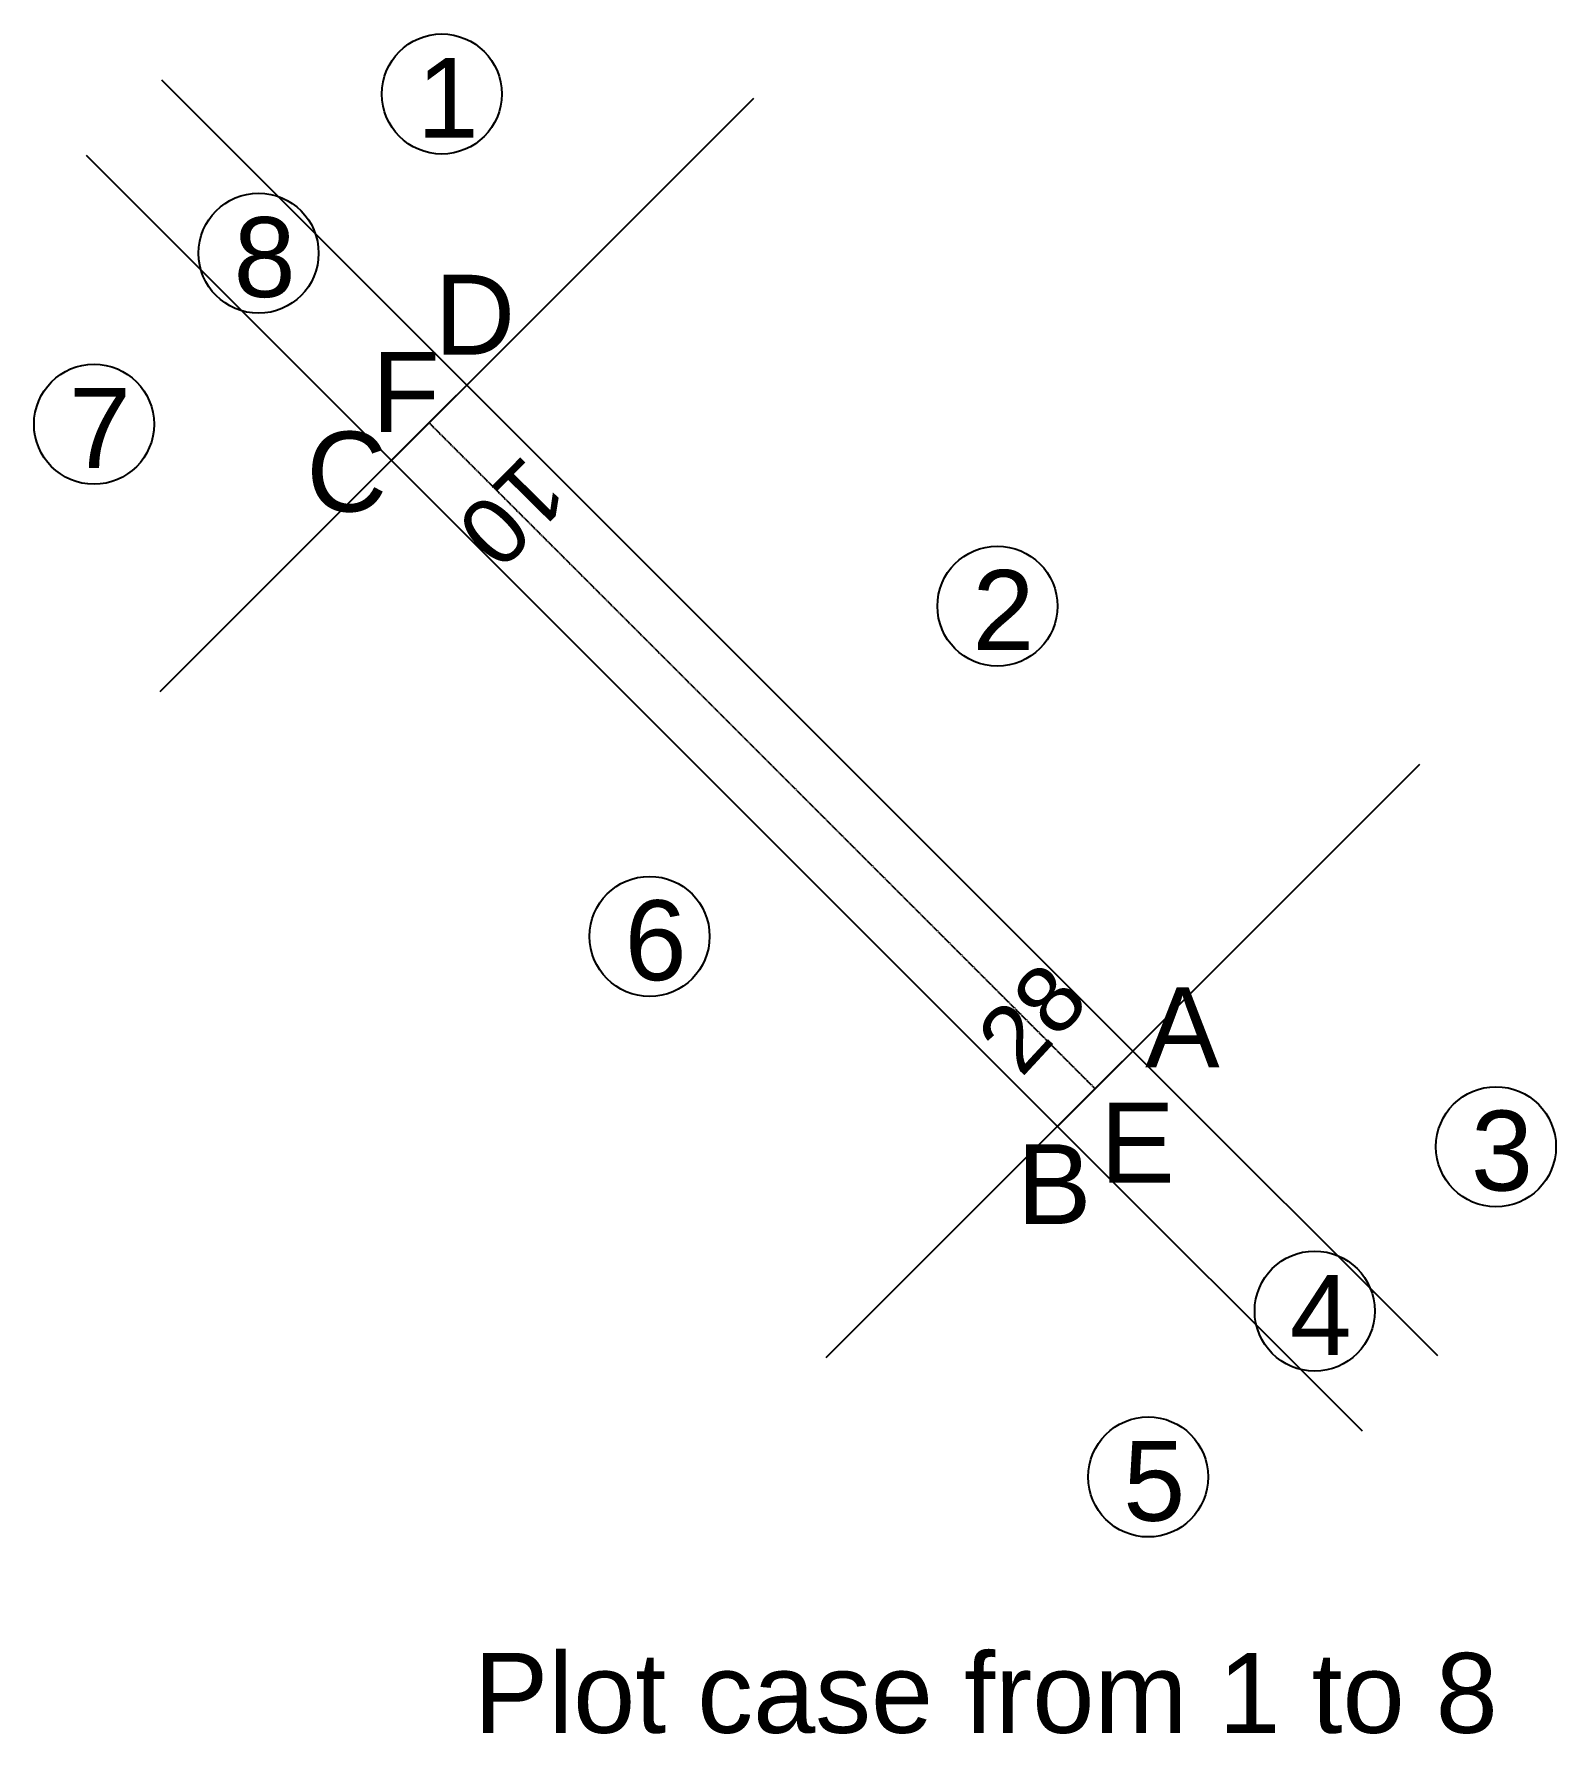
# Model space of a CAD drawing. Header units: metres. Extents: x 53499 to 358985, y 19300 to 120860.
# Drawn here: x 336134 to 358985, y 42478 to 68005 of the extents above; entities that cross this region are included whole.
import ezdxf

# ---------------------------------------------------------------- set-up
doc = ezdxf.new("R2010")
doc.units = ezdxf.units.M
doc.header["$MEASUREMENT"] = 0
doc.linetypes.add('ACAD_ISO02W100', pattern=[15, 12, -3])
for name, color, linetype in [('Dimtxt', 82, 'Continuous'), ('Runway', 10, 'Continuous'), ('RWY CL', 80, 'ACAD_ISO02W100'), ('Text', 240, 'Continuous')]:
    doc.layers.add(name, color=color, linetype=linetype)
doc.styles.add('Dimtxt', font='arial.ttf', dxfattribs={"height": 425})

msp = doc.modelspace()

# ---------------------------------------------------------------- texts
at = {"layer": 'Dimtxt', "char_height": 1200, "attachment_point": 1, "style": 'Dimtxt'}
for s, insert in [('D', (342148, 64390.5)), ('F', (341204.4, 63230.9)), ('C', (340223.3, 62034.7)), ('A', (352817.1, 53690.4)), ('E', (352141.5, 51958.5)), ('B', (350892.4, 51334.7))]:
    msp.add_mtext_dynamic_manual_height_columns(s, width=3067.697, gutter_width=1000, heights=[0], dxfattribs=dict(at, insert=insert))
at = {"layer": 'Dimtxt', "char_height": 1000, "attachment_point": 1, "style": 'Dimtxt'}
for s, insert, rotation in [('10', (344220.3, 61020.6), 225.33763), ('28', (350222.3, 52998.6), 47.21949)]:
    msp.add_mtext_dynamic_manual_height_columns(s, width=3067.697, gutter_width=1000, heights=[0], dxfattribs=dict(at, insert=insert, rotation=rotation))
at = {"layer": 'Text', "char_height": 1200, "attachment_point": 1, "style": 'Dimtxt'}
for s, width, heights, insert in [('1', 3067.697, [0], (341880.8, 67646.2)), ('8', 3067.697, [0], (339130.2, 65255.4)), ('7', 3067.697, [0], (336659.3, 62687.5)), ('2', 3067.697, [0], (350222.2, 59955.9)), ('6', 3067.697, [0], (345000.6, 54997.3)), ('3', 3067.697, [0], (357708, 51838.4)), ('4', 3067.697, [0], (354986.2, 49371.1)), ('5', 3067.697, [0], (352486.4, 46879.8)), ('Plot case from 1 to 8', 20049.1, [1698], (342738.1, 43695.1))]:
    msp.add_mtext_dynamic_manual_height_columns(s, width=width, gutter_width=1000, heights=heights, dxfattribs=dict(at, insert=insert))

# ---------------------------------------------------------------- linework, layer by layer
for p, q in [((342631, 62733.1), (338052.4, 67311.6)), ((346934.7, 67036.8), (338022.8, 58124.9)), ((341499.6, 61601.7), (336921.1, 66180.2)), ((356934.7, 57036.8), (348022.8, 48124.9)), ((357209.5, 48154.5), (352631, 52733.1)), ((356078.1, 47023.2), (351499.6, 51601.7))]:
    msp.add_line(p, q)
for centre in [(342256.7, 67104.1), (339506, 64713.3), (337035.1, 62145.4), (350598, 59413.8), (345376.4, 54455.1), (358083.8, 51296.3), (355362.1, 48829), (352862.3, 46337.6)]:
    msp.add_circle(centre, 901.1)
at = {"layer": 'Runway'}
for p, q in [((341499.6, 61601.7), (342631, 62733.1)), ((342631, 62733.1), (352631, 52733.1)), ((341499.6, 61601.7), (351499.6, 51601.7)), ((351499.6, 51601.7), (352631, 52733.1))]:
    msp.add_line(p, q, dxfattribs=at)
at = {"layer": 'RWY CL'}
msp.add_line((342065.3, 62167.4), (352065.3, 52167.4), dxfattribs=at)

msp.set_redraw_order([(e.dxf.handle, doc.entitydb.next_handle()) for e in msp.query("TEXT MTEXT ATTDEF DIMENSION ARC_DIMENSION")])  # texts and dimensions are drawn at this point

doc.saveas('drawing.dxf')
